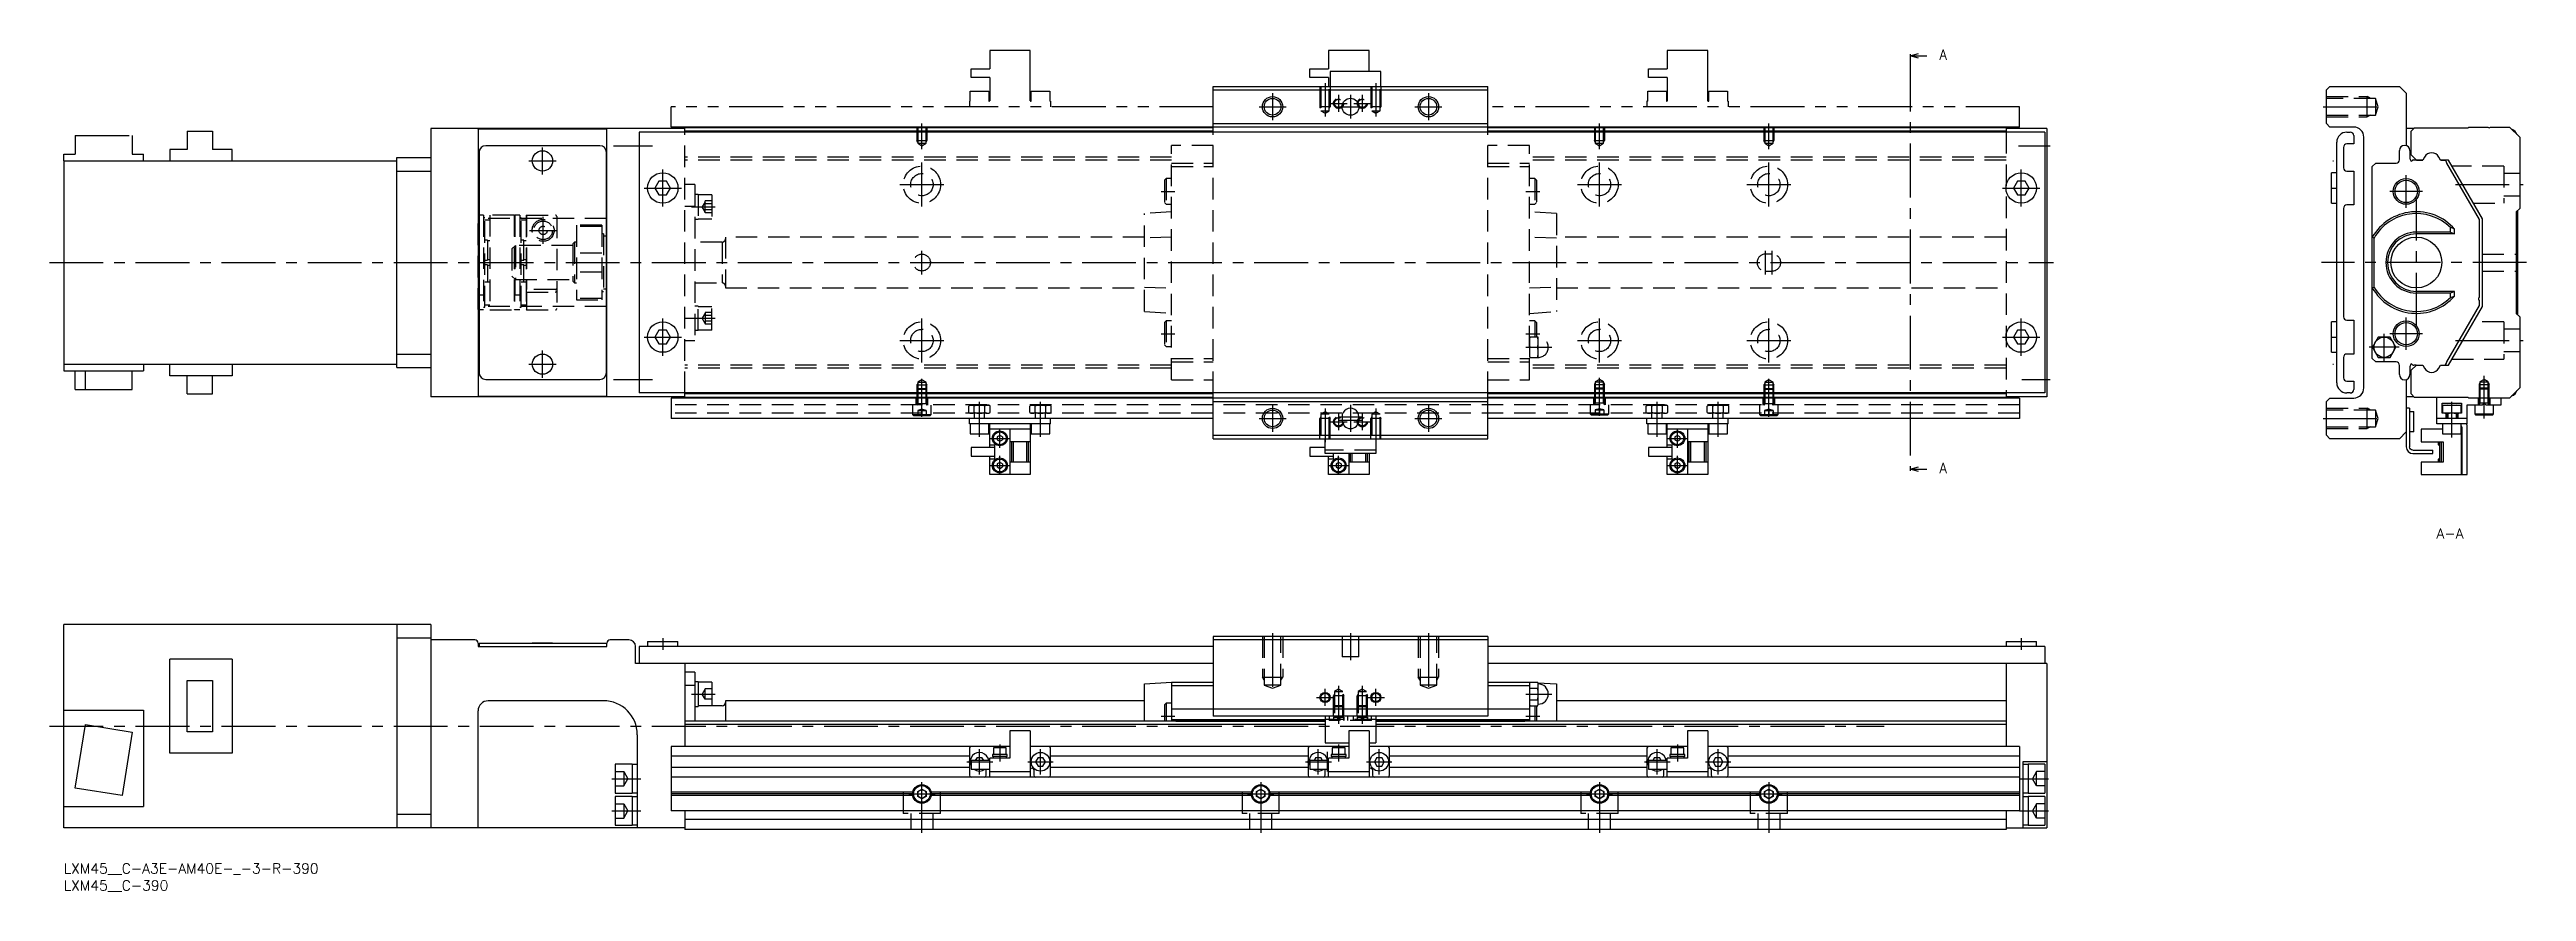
# Model space of a CAD drawing. Extents: x -4 to 727, y -8 to 240.
import ezdxf

# ---------------------------------------------------------------- set-up
doc = ezdxf.new("R2010")
doc.units = 0
doc.header["$LTSCALE"] = 0.5
for name, pattern in [('CENTER', [50.8, 31.75, -6.35, 6.35, -6.35]), ('DASHED', [19.05, 12.7, -6.35]), ('PHANTOM', [63.5, 31.75, -6.35, 6.35, -6.35, 6.35, -6.35])]:
    doc.linetypes.add(name, pattern=pattern)
for name, color, linetype in [('MSM_CENTER', 1, 'CENTER'), ('MSM_CONTINUOUS', 7, 'CONTINUOUS'), ('MSM_DASHED', 4, 'DASHED'), ('MSM_IMAGINARY', 6, 'PHANTOM'), ('MSM_NARROW', 5, 'CONTINUOUS'), ('MSM_PART_NUMBER', 7, 'CONTINUOUS')]:
    doc.layers.add(name, color=color, linetype=linetype)
doc.styles.get("Standard").update_dxf_attribs({"font": 'txt.shx', "height": 3, "bigfont": 'bigfont.shx'})

msp = doc.modelspace()

# ---------------------------------------------------------------- texts
at = {"layer": 'MSM_PART_NUMBER'}
for s, p in [('A', (553.59, 237.26)), ('A', (553.59, 115.23)), ('A-A', (700.36, 95.91))]:
    msp.add_text(s, height=3, dxfattribs=at).set_placement(p)

# ---------------------------------------------------------------- blocks, each defined once
blk = doc.blocks.new('*U8')
at = {"layer": 'MSM_PART_NUMBER'}
blk.add_text('LXM45__C-A3E-AM40E-_-3-R-390', height=3, dxfattribs=at).set_placement((0, -3))
blk = doc.blocks.new('*U9')
at = {"layer": 'MSM_PART_NUMBER'}
blk.add_text('LXM45__C-390', height=3, dxfattribs=at).set_placement((0, -8))

# ---------------------------------------------------------------- linework, layer by layer
at = {"layer": 'MSM_CENTER'}
for p, q in [((544.97, 237.89), (544.97, 116.86)), ((356.8, 227.38), (356.8, 219.38)), ((372.3, 230.38), (372.3, 220.47)), ((376.3, 226.88), (376.3, 221.88)), ((379.8, 226.88), (379.8, 219.88)), ((383.3, 226.88), (383.3, 221.88)), ((387.3, 230.38), (387.3, 220.47)), ((402.8, 227.38), (402.8, 219.38)), ((352.8, 223.38), (360.8, 223.38)), ((373.8, 224.38), (378.8, 224.38)), ((376.3, 223.38), (383.3, 223.38)), ((380.8, 224.38), (385.8, 224.38)), ((398.8, 223.38), (406.8, 223.38)), ((666.92, 223.38), (684.14, 223.38)), ((253.3, 210.87), (253.3, 218.38)), ((453.3, 210.87), (453.3, 218.38)), ((503.3, 210.87), (503.3, 218.38)), ((137.3, 207.38), (145.3, 207.38)), ((141.3, 203.38), (141.3, 211.38)), ((162.3, 211.88), (173.8, 211.88)), ((176.8, 193.88), (176.8, 204.88)), ((253.3, 193.88), (253.3, 206.88)), ((453.3, 193.88), (453.3, 206.88)), ((503.3, 193.88), (503.3, 206.88)), ((576.98, 211.88), (586.3, 211.88)), ((577.8, 193.88), (577.8, 204.88)), ((669.81, 207.38), (669.92, 207.38)), ((171.3, 199.38), (182.3, 199.38)), ((246.8, 200.38), (259.8, 200.38)), ((323.9, 198.38), (328, 198.38)), ((431.6, 198.38), (435.7, 198.38)), ((446.8, 200.38), (459.8, 200.38)), ((496.8, 200.38), (509.8, 200.38)), ((572.3, 199.38), (583.3, 199.38)), ((669.42, 199.38), (670.92, 199.38)), ((696.22, 198.38), (686.62, 198.38)), ((691.42, 193.58), (691.42, 203.18)), ((705.95, 200.38), (725.92, 200.38)), ((141.5, 182.88), (141.5, 190.88)), ((185.3, 193.83), (192.3, 193.83)), ((694.42, 158.48), (694.42, 196.28)), ((137.5, 186.88), (145.5, 186.88)), ((-4.2, 177.38), (587.3, 177.38)), ((253.3, 173.88), (253.3, 180.88)), ((502.3, 173.88), (502.3, 180.88)), ((504.3, 173.88), (504.3, 180.88)), ((726.92, 177.38), (666.42, 177.38)), ((176.8, 149.88), (176.8, 160.88)), ((185.3, 160.92), (192.3, 160.92)), ((253.3, 147.88), (253.3, 160.88)), ((453.3, 147.88), (453.3, 160.88)), ((503.3, 147.88), (503.3, 160.88)), ((577.8, 149.88), (577.8, 160.88)), ((691.42, 151.58), (691.42, 161.18)), ((171.3, 155.38), (182.3, 155.38)), ((246.8, 154.38), (259.8, 154.38)), ((323.9, 156.38), (328, 156.38)), ((431.6, 156.38), (435.7, 156.38)), ((446.8, 154.38), (459.8, 154.38)), ((496.8, 154.38), (509.8, 154.38)), ((572.3, 155.38), (583.3, 155.38)), ((669.42, 155.38), (670.92, 155.38)), ((684.92, 148.38), (684.92, 156.38)), ((696.22, 156.38), (686.62, 156.38)), ((705.95, 154.38), (725.92, 154.38)), ((137.3, 147.38), (145.3, 147.38)), ((141.3, 143.38), (141.3, 151.38)), ((431.6, 152.38), (439.2, 152.38)), ((669.81, 147.38), (669.92, 147.38)), ((689.38, 152.38), (680.46, 152.38)), ((162.3, 142.88), (173.8, 142.88)), ((253.3, 131.84), (253.3, 143.03)), ((453.3, 132.11), (453.3, 143.3)), ((503.3, 131.84), (503.3, 143.03)), ((577.98, 142.88), (586.3, 142.88)), ((714.41, 131.38), (714.41, 143.89)), ((270.3, 125.88), (270.3, 136.28)), ((288.3, 125.88), (288.3, 136.28)), ((356.8, 135.38), (356.8, 127.38)), ((372.3, 134.29), (372.3, 124.38)), ((376.3, 132.88), (376.3, 127.88)), ((376.3, 131.88), (383.3, 131.88)), ((379.8, 135.38), (379.8, 127.38)), ((383.3, 132.88), (383.3, 127.88)), ((387.3, 134.29), (387.3, 124.38)), ((402.8, 135.38), (402.8, 127.38)), ((470.3, 125.88), (470.3, 136.28)), ((488.3, 125.88), (488.3, 136.28)), ((704.92, 125.78), (704.92, 136.28)), ((273.49, 125.48), (279.11, 125.48)), ((276.3, 122.67), (276.3, 128.29)), ((352.8, 131.38), (360.8, 131.38)), ((373.8, 130.38), (378.8, 130.38)), ((376.3, 130.88), (383.3, 130.88)), ((380.8, 130.38), (385.8, 130.38)), ((398.8, 131.38), (406.8, 131.38)), ((473.49, 125.48), (479.11, 125.48)), ((476.3, 122.67), (476.3, 128.29)), ((666.92, 131.38), (684.14, 131.38)), ((273.49, 117.48), (279.11, 117.48)), ((276.3, 114.67), (276.3, 120.29)), ((373.49, 117.48), (379.11, 117.48)), ((376.3, 114.67), (376.3, 120.29)), ((473.49, 117.48), (479.11, 117.48)), ((476.3, 114.67), (476.3, 120.29)), ((176.8, 66.5), (176.8, 63)), ((356.8, 68), (356.8, 50.78)), ((379.8, 68), (379.8, 60)), ((402.8, 68), (402.8, 50.78)), ((577.8, 66.5), (577.8, 63)), ((141.3, 65.11), (141.3, 65)), ((372.3, 46.5), (372.3, 51.5)), ((376.3, 52.41), (376.3, 41.2)), ((383.3, 52.41), (383.3, 41.2)), ((387.3, 46.5), (387.3, 51.5)), ((185.3, 50), (192.3, 50)), ((369.8, 49), (374.8, 49)), ((384.8, 49), (389.8, 49)), ((431.6, 50), (439.2, 50)), ((-4.2, 40.5), (537.3, 40.5)), ((323.9, 43.5), (328, 43.5)), ((431.6, 43.5), (435.7, 43.5)), ((266.55, 30), (274.19, 30)), ((270.3, 26.25), (270.3, 33.75)), ((276.3, 35.1), (276.3, 30.1)), ((284.55, 30), (292.05, 30)), ((288.3, 26.25), (288.3, 33.75)), ((366.55, 30), (374.19, 30)), ((370.3, 26.25), (370.3, 33.75)), ((373.05, 27.11), (373.05, 32.89)), ((376.3, 35.1), (376.3, 30.1)), ((384.55, 30), (392.05, 30)), ((388.3, 26.25), (388.3, 33.75)), ((466.55, 30), (474.19, 30)), ((470.3, 26.25), (470.3, 33.75)), ((476.3, 35.1), (476.3, 30.1)), ((484.55, 30), (492.05, 30)), ((488.3, 26.25), (488.3, 33.75)), ((161.8, 25), (170.3, 25)), ((253.3, 9), (253.3, 24)), ((353.3, 24), (353.3, 9)), ((453.3, 24), (453.3, 9)), ((503.3, 24), (503.3, 9)), ((577.3, 25), (585.8, 25)), ((161.8, 15.5), (170.3, 15.5)), ((249.42, 20.5), (257.18, 20.5)), ((349.42, 20.5), (357.18, 20.5)), ((449.42, 20.5), (457.18, 20.5)), ((499.42, 20.5), (507.18, 20.5)), ((577.3, 15.5), (585.8, 15.5))]:
    msp.add_line(p, q, dxfattribs=at)
at = {"layer": 'MSM_CONTINUOUS'}
for p, q in [((544.97, 238.39), (547.47, 239.06)), ((544.97, 238.89), (544.97, 237.89)), ((544.97, 238.39), (549.97, 238.39)), ((547.47, 237.72), (544.97, 238.39)), ((339.3, 229.38), (420.3, 229.38)), ((339.3, 215.88), (339.3, 229.38)), ((339.3, 228.38), (420.3, 228.38)), ((420.3, 215.88), (420.3, 229.38)), ((667.92, 228.38), (668.92, 229.38)), ((667.92, 218.38), (667.92, 228.38)), ((668.92, 229.38), (689.42, 229.38)), ((689.42, 229.38), (691.42, 227.38)), ((691.42, 227.38), (691.42, 211.91)), ((108.3, 216.98), (108.3, 137.78)), ((183.3, 216.98), (108.3, 216.98)), ((122.3, 216.8), (122.3, 137.95)), ((160.3, 216.8), (122.3, 216.8)), ((160.3, 137.95), (160.3, 216.8)), ((584.8, 215.88), (169.8, 215.88)), ((169.8, 215.88), (169.8, 138.88)), ((573.3, 217.38), (183.3, 217.38)), ((183.3, 215.88), (183.3, 217.38)), ((339.3, 217.18), (183.3, 217.18)), ((339.3, 216.18), (183.3, 216.18)), ((339.3, 218.38), (420.3, 218.38)), ((573.3, 217.18), (420.3, 217.18)), ((573.3, 216.18), (420.3, 216.18)), ((573.3, 217.38), (573.3, 215.88)), ((585.3, 216.98), (573.3, 216.98)), ((584.8, 215.88), (584.8, 138.88)), ((585.3, 216.98), (585.3, 137.78)), ((668.92, 217.38), (667.92, 218.38)), ((675.92, 217.38), (668.92, 217.38)), ((670.92, 141.88), (670.92, 212.88)), ((673.92, 215.88), (674.92, 215.88)), ((675.92, 212.38), (673.92, 212.38)), ((675.92, 214.88), (675.92, 212.38)), ((678.92, 140.38), (678.92, 214.38)), ((693.72, 216.98), (691.42, 216.98)), ((692.92, 216.18), (693.92, 217.18)), ((692.92, 209.13), (692.92, 216.18)), ((693.92, 217.18), (709.72, 217.18)), ((709.72, 217.18), (709.92, 217.38)), ((709.92, 217.38), (715.52, 217.38)), ((716.32, 217.38), (721.92, 217.38)), ((721.92, 217.38), (724.92, 214.38)), ((724.92, 214.38), (724.92, 193.38)), ((0, 207.38), (0, 145.38)), ((0, 207.38), (98.3, 207.38)), ((98.3, 146.38), (98.3, 208.38)), ((98.3, 208.38), (108.3, 208.38)), ((122.6, 207.48), (122.3, 207.48)), ((122.6, 209.88), (122.6, 144.88)), ((158.2, 211.88), (124.6, 211.88)), ((160.2, 144.88), (160.2, 209.88)), ((672.92, 211.38), (672.92, 205.38)), ((681.42, 205.73), (682.42, 206.73)), ((681.42, 149.03), (681.42, 205.73)), ((682.42, 206.73), (688.42, 206.73)), ((689.42, 207.73), (689.42, 210.43)), ((692.52, 210.43), (692.52, 208.13)), ((694.42, 207.63), (692.92, 209.13)), ((693.72, 207.68), (694.37, 207.68)), ((694.37, 207.68), (694.42, 207.63)), ((694.37, 207.68), (694.42, 207.63)), ((694.42, 207.63), (696.31, 207.63)), ((696.31, 207.63), (694.42, 207.63)), ((696.82, 208.52), (696.31, 207.63)), ((701.53, 207.63), (701.02, 208.52)), ((703.92, 207.63), (701.53, 207.63)), ((701.53, 207.63), (702.79, 207.63)), ((703.31, 206.88), (703.31, 206.68)), ((703.31, 206.68), (712.92, 190.04)), ((713.92, 190.3), (703.92, 207.63)), ((98.3, 204.38), (108.3, 204.38)), ((122.6, 202.98), (122.3, 202.98)), ((175.65, 201.38), (174.49, 199.38)), ((174.49, 199.38), (175.65, 197.38)), ((177.95, 201.38), (175.65, 201.38)), ((179.11, 199.38), (177.95, 201.38)), ((177.95, 197.38), (179.11, 199.38)), ((576.65, 201.38), (575.49, 199.38)), ((575.49, 199.38), (576.65, 197.38)), ((578.95, 201.38), (576.65, 201.38)), ((580.11, 199.38), (578.95, 201.38)), ((578.95, 197.38), (580.11, 199.38)), ((669.42, 194.88), (669.42, 203.88)), ((670.92, 203.88), (669.42, 203.88)), ((673.92, 204.38), (675.92, 204.38)), ((675.92, 204.38), (675.92, 194.38)), ((122.6, 190.38), (122.3, 190.38)), ((160.3, 190.38), (160.2, 190.38)), ((175.65, 197.38), (177.95, 197.38)), ((576.65, 197.38), (578.95, 197.38)), ((669.42, 194.88), (670.92, 194.88)), ((672.92, 193.38), (672.92, 161.38)), ((675.92, 194.38), (673.92, 194.38)), ((713.92, 164.45), (713.92, 190.3)), ((724.92, 193.38), (723.92, 192.38)), ((723.92, 192.38), (723.92, 162.38)), ((724.42, 161.88), (724.42, 192.88)), ((160.3, 185.13), (160.2, 185.13)), ((681.92, 184.61), (681.42, 184.86)), ((681.92, 170.14), (681.92, 184.61)), ((704.48, 186.38), (694.42, 186.38)), ((705.7, 185.88), (694.42, 185.88)), ((704.48, 186.38), (704.48, 187.74)), ((704.48, 186.38), (705.7, 185.88)), ((705.7, 185.88), (705.7, 187.26)), ((712.92, 190.04), (712.92, 167.03)), ((160.2, 169.63), (160.3, 169.63)), ((681.42, 169.89), (681.92, 170.14)), ((705.7, 168.88), (694.42, 168.88)), ((704.48, 168.38), (694.42, 168.38)), ((705.7, 168.88), (704.48, 168.38)), ((704.48, 167.01), (704.48, 168.38)), ((705.7, 167.49), (705.7, 168.88)), ((122.6, 164.38), (122.3, 164.38)), ((160.3, 164.38), (160.2, 164.38)), ((712.92, 164.71), (703.31, 148.08)), ((703.92, 147.13), (713.92, 164.45)), ((712.92, 166.23), (712.92, 164.71)), ((723.92, 162.38), (724.92, 161.38)), ((724.92, 161.38), (724.92, 140.38)), ((175.65, 157.38), (174.49, 155.38)), ((174.49, 155.38), (175.65, 153.38)), ((177.95, 157.38), (175.65, 157.38)), ((179.11, 155.38), (177.95, 157.38)), ((177.95, 153.38), (179.11, 155.38)), ((576.65, 157.38), (575.49, 155.38)), ((575.49, 155.38), (576.65, 153.38)), ((578.95, 157.38), (576.65, 157.38)), ((580.11, 155.38), (578.95, 157.38)), ((578.95, 153.38), (580.11, 155.38)), ((669.42, 150.88), (669.42, 159.88)), ((670.92, 159.88), (669.42, 159.88)), ((673.92, 160.38), (675.92, 160.38)), ((675.92, 160.38), (675.92, 150.38)), ((683.19, 155.38), (681.46, 152.38)), ((686.65, 155.38), (683.19, 155.38)), ((688.38, 152.38), (686.65, 155.38)), ((0, 147.38), (98.3, 147.38)), ((23.5, 147.38), (23.5, 145.38)), ((31.35, 143.98), (31.35, 147.38)), ((49.7, 147.38), (49.7, 143.98)), ((98.3, 150.38), (108.3, 150.38)), ((98.3, 146.38), (108.3, 146.38)), ((122.6, 151.78), (122.3, 151.78)), ((122.3, 147.28), (122.6, 147.28)), ((160.3, 151.78), (160.2, 151.78)), ((175.65, 153.38), (177.95, 153.38)), ((576.65, 153.38), (578.95, 153.38)), ((669.42, 150.88), (670.92, 150.88)), ((672.92, 149.38), (672.92, 143.38)), ((675.92, 150.38), (673.92, 150.38)), ((682.42, 148.03), (681.42, 149.03)), ((681.46, 152.38), (683.19, 149.38)), ((688.42, 148.03), (682.42, 148.03)), ((683.19, 149.38), (686.65, 149.38)), ((686.65, 149.38), (688.38, 152.38)), ((689.42, 144.33), (689.42, 147.03)), ((692.52, 146.63), (692.52, 144.33)), ((692.92, 145.63), (694.42, 147.13)), ((694.37, 147.08), (693.72, 147.08)), ((694.42, 147.13), (696.31, 147.13)), ((696.31, 147.13), (696.82, 146.23)), ((701.02, 146.23), (701.53, 147.13)), ((701.53, 147.13), (703.92, 147.13)), ((703.31, 148.08), (703.31, 147.88)), ((0, 145.38), (23.5, 145.38)), ((3.4, 139.88), (3.4, 145.38)), ((3.4, 139.88), (20.2, 139.88)), ((6.37, 139.88), (6.37, 145.38)), ((20.2, 139.88), (20.2, 145.38)), ((49.7, 143.98), (31.35, 143.98)), ((36.47, 138.58), (36.47, 143.98)), ((43.93, 138.58), (43.93, 143.98)), ((124.6, 142.88), (158.2, 142.88)), ((673.92, 142.38), (675.92, 142.38)), ((675.92, 142.38), (675.92, 139.88)), ((691.42, 142.84), (691.42, 127.38)), ((692.92, 138.58), (692.92, 145.63)), ((724.92, 140.38), (721.92, 137.38)), ((36.47, 138.58), (43.93, 138.58)), ((183.3, 137.78), (108.3, 137.78)), ((122.3, 137.95), (160.3, 137.95)), ((584.8, 138.88), (169.8, 138.88)), ((577.3, 137.38), (179.3, 137.38)), ((179.3, 137.38), (179.3, 131.38)), ((183.3, 137.38), (183.3, 138.88)), ((339.3, 138.58), (183.3, 138.58)), ((339.3, 137.58), (183.3, 137.58)), ((339.3, 125.38), (339.3, 138.88)), ((339.3, 136.38), (420.3, 136.38)), ((377.3, 131.88), (377.3, 130.88)), ((382.3, 130.88), (382.3, 131.88)), ((420.3, 125.38), (420.3, 138.88)), ((573.3, 138.58), (420.3, 138.58)), ((573.3, 137.58), (420.3, 137.58)), ((573.3, 138.88), (573.3, 137.38)), ((585.3, 137.78), (573.3, 137.78)), ((577.3, 137.38), (577.3, 131.38)), ((667.92, 136.38), (668.92, 137.38)), ((667.92, 126.38), (667.92, 136.38)), ((668.92, 137.38), (675.92, 137.38)), ((674.92, 138.88), (673.92, 138.88)), ((693.72, 137.78), (691.42, 137.78)), ((692.42, 134.38), (691.42, 134.38)), ((692.42, 134.38), (692.42, 122.98)), ((692.42, 133.38), (693.72, 133.38)), ((693.92, 137.58), (692.92, 138.58)), ((693.72, 127.38), (693.72, 133.38)), ((709.72, 137.58), (693.92, 137.58)), ((700.42, 129.78), (700.42, 137.38)), ((702.07, 135.88), (707.77, 135.88)), ((702.07, 132.88), (702.07, 135.88)), ((707.77, 132.88), (702.07, 132.88)), ((702.17, 135.28), (707.67, 135.28)), ((702.17, 135.28), (702.17, 132.88)), ((703.22, 131.38), (703.22, 132.88)), ((703.42, 132.88), (703.42, 131.38)), ((704.92, 133.12), (704.92, 135.03)), ((706.42, 131.38), (706.42, 132.88)), ((706.62, 132.88), (706.62, 131.38)), ((707.67, 132.88), (707.67, 135.28)), ((707.77, 135.88), (707.77, 132.88)), ((709.42, 129.78), (709.42, 135.38)), ((709.42, 135.38), (713.92, 135.38)), ((709.92, 137.38), (709.72, 137.58)), ((721.92, 137.38), (709.92, 137.38)), ((711.67, 135.38), (711.67, 132.68)), ((711.67, 132.68), (717.17, 132.68)), ((711.67, 132.68), (711.84, 132.38)), ((711.84, 132.38), (717, 132.38)), ((713.92, 135.38), (714.42, 135.88)), ((714.42, 135.88), (714.92, 135.38)), ((714.92, 135.38), (719.42, 135.38)), ((717, 132.38), (717.17, 132.68)), ((717.17, 132.68), (717.17, 135.38)), ((719.42, 135.38), (719.42, 137.38)), ((339.3, 131.38), (179.3, 131.38)), ((267.3, 129.78), (267.3, 131.38)), ((291.3, 129.78), (267.3, 129.78)), ((267.55, 129.78), (267.55, 126.78)), ((267.55, 126.78), (273.05, 126.78)), ((273.05, 126.78), (273.05, 129.78)), ((273.3, 122.73), (273.3, 129.64)), ((285.3, 128.18), (273.3, 128.18)), ((276.3, 126.34), (275.55, 125.91)), ((275.55, 125.91), (275.55, 125.04)), ((275.55, 125.04), (276.3, 124.61)), ((277.05, 125.91), (276.3, 126.34)), ((276.3, 124.61), (277.05, 125.04)), ((277.05, 125.91), (277.05, 125.04)), ((279.3, 128.18), (279.3, 114.78)), ((285.3, 124.48), (279.3, 124.48)), ((279.8, 118.48), (279.8, 124.48)), ((280.3, 118.48), (280.3, 124.48)), ((284.3, 118.48), (284.3, 124.48)), ((284.8, 118.48), (284.8, 124.48)), ((285.3, 129.64), (285.3, 114.78)), ((285.55, 129.78), (285.55, 126.78)), ((285.55, 126.78), (291.05, 126.78)), ((291.05, 126.78), (291.05, 129.78)), ((291.3, 129.78), (291.3, 131.38)), ((339.3, 126.38), (420.3, 126.38)), ((339.3, 125.38), (420.3, 125.38)), ((372.3, 120.98), (372.3, 125.38)), ((387.3, 125.38), (387.3, 120.98)), ((577.3, 131.38), (420.3, 131.38)), ((467.3, 129.78), (467.3, 131.38)), ((491.3, 129.78), (467.3, 129.78)), ((467.55, 129.78), (467.55, 126.78)), ((467.55, 126.78), (473.05, 126.78)), ((473.05, 126.78), (473.05, 129.78)), ((473.3, 122.73), (473.3, 129.64)), ((485.3, 128.18), (473.3, 128.18)), ((476.3, 126.34), (475.55, 125.91)), ((475.55, 125.91), (475.55, 125.04)), ((475.55, 125.04), (476.3, 124.61)), ((477.05, 125.91), (476.3, 126.34)), ((476.3, 124.61), (477.05, 125.04)), ((477.05, 125.91), (477.05, 125.04)), ((479.3, 128.18), (479.3, 114.78)), ((485.3, 124.48), (479.3, 124.48)), ((479.8, 118.48), (479.8, 124.48)), ((480.3, 118.48), (480.3, 124.48)), ((484.3, 118.48), (484.3, 124.48)), ((484.8, 118.48), (484.8, 124.48)), ((485.3, 129.64), (485.3, 114.78)), ((485.55, 129.78), (485.55, 126.78)), ((485.55, 126.78), (491.05, 126.78)), ((491.05, 126.78), (491.05, 129.78)), ((491.3, 129.78), (491.3, 131.38)), ((668.92, 125.38), (667.92, 126.38)), ((689.42, 125.38), (668.92, 125.38)), ((691.42, 127.38), (689.42, 125.38)), ((691.42, 127.38), (691.42, 122.98)), ((693.72, 127.38), (692.42, 127.38)), ((702.17, 128.18), (695.82, 128.18)), ((695.82, 128.18), (695.82, 124.48)), ((695.82, 124.48), (702.32, 124.48)), ((709.42, 131.38), (700.42, 131.38)), ((709.42, 129.78), (700.42, 129.78)), ((700.82, 124.48), (700.82, 123.58)), ((701.32, 118.48), (701.32, 124.48)), ((701.82, 118.48), (701.82, 124.48)), ((702.17, 129.78), (702.17, 126.78)), ((702.17, 126.78), (707.67, 126.78)), ((702.32, 124.48), (702.32, 118.48)), ((707.67, 126.78), (707.67, 129.78)), ((707.77, 128.18), (707.67, 128.18)), ((707.77, 114.78), (707.77, 128.18)), ((707.77, 128.13), (707.82, 128.13)), ((707.82, 128.78), (707.82, 114.78)), ((709.42, 114.78), (709.42, 128.78)), ((267.8, 122.73), (267.8, 120.23)), ((274.8, 122.73), (267.8, 122.73)), ((267.8, 120.23), (274.8, 120.23)), ((274.8, 123.48), (273.3, 123.48)), ((273.3, 114.78), (273.3, 120.23)), ((273.3, 119.48), (274.8, 119.48)), ((274.8, 119.48), (274.8, 123.48)), ((276.3, 118.34), (275.55, 117.91)), ((275.55, 117.91), (275.55, 117.04)), ((275.55, 117.04), (276.3, 116.61)), ((277.05, 117.91), (276.3, 118.34)), ((276.3, 116.61), (277.05, 117.04)), ((277.05, 117.91), (277.05, 117.04)), ((285.3, 118.48), (279.3, 118.48)), ((367.8, 122.73), (367.8, 120.23)), ((372.3, 122.73), (367.8, 122.73)), ((367.8, 120.23), (374.8, 120.23)), ((387.3, 120.98), (372.3, 120.98)), ((373.3, 114.78), (373.3, 120.23)), ((373.3, 119.48), (374.8, 119.48)), ((374.8, 119.48), (374.8, 120.98)), ((376.3, 118.34), (375.55, 117.91)), ((375.55, 117.91), (375.55, 117.04)), ((375.55, 117.04), (376.3, 116.61)), ((377.05, 117.91), (376.3, 118.34)), ((376.3, 116.61), (377.05, 117.04)), ((377.05, 117.91), (377.05, 117.04)), ((379.3, 120.98), (379.3, 114.78)), ((385.3, 118.48), (379.3, 118.48)), ((379.8, 118.48), (379.8, 120.98)), ((380.3, 118.48), (380.3, 120.98)), ((384.3, 118.48), (384.3, 120.98)), ((384.8, 118.48), (384.8, 120.98)), ((385.3, 120.98), (385.3, 114.78)), ((467.8, 122.73), (467.8, 120.23)), ((474.8, 122.73), (467.8, 122.73)), ((467.8, 120.23), (474.8, 120.23)), ((474.8, 123.48), (473.3, 123.48)), ((473.3, 114.78), (473.3, 120.23)), ((473.3, 119.48), (474.8, 119.48)), ((474.8, 119.48), (474.8, 123.48)), ((476.3, 118.34), (475.55, 117.91)), ((475.55, 117.91), (475.55, 117.04)), ((475.55, 117.04), (476.3, 116.61)), ((477.05, 117.91), (476.3, 118.34)), ((476.3, 116.61), (477.05, 117.04)), ((477.05, 117.91), (477.05, 117.04)), ((485.3, 118.48), (479.3, 118.48)), ((544.97, 116.36), (547.47, 117.03)), ((693.42, 121.98), (699.32, 121.98)), ((693.42, 120.98), (699.32, 120.98)), ((695.82, 118.48), (695.82, 114.78)), ((702.32, 118.48), (695.82, 118.48)), ((699.32, 120.98), (699.32, 121.98)), ((700.82, 123.58), (701.32, 123.58)), ((700.82, 119.38), (700.82, 118.48)), ((701.32, 119.38), (700.82, 119.38)), ((285.3, 114.78), (273.3, 114.78)), ((385.3, 114.78), (373.3, 114.78)), ((485.3, 114.78), (473.3, 114.78)), ((544.97, 116.86), (544.97, 115.86)), ((544.97, 116.36), (549.97, 116.36)), ((547.47, 115.69), (544.97, 116.36)), ((695.82, 114.78), (707.77, 114.78)), ((707.77, 114.83), (707.82, 114.83)), ((707.82, 114.78), (709.42, 114.78)), ((0, 10.5), (0, 70.5)), ((108.3, 70.5), (0, 70.5)), ((98.3, 70.5), (98.3, 10.5)), ((108.3, 66.5), (98.3, 66.5)), ((108.3, 70.5), (108.3, 10.5)), ((121.3, 66), (108.3, 66)), ((166.8, 66), (161.3, 66)), ((339.3, 67), (339.3, 43.5)), ((420.3, 67), (339.3, 67)), ((420.3, 66), (339.3, 66)), ((420.3, 67), (420.3, 43.5)), ((31.35, 32.5), (31.35, 60.3)), ((49.7, 60.3), (31.35, 60.3)), ((49.7, 60.3), (49.7, 32.5)), ((122.3, 65), (122.3, 64)), ((122.3, 64), (160.3, 64)), ((122.6, 65), (160.2, 65)), ((122.6, 65), (122.6, 64)), ((138.3, 65.1), (144.3, 65.1)), ((138.3, 65.1), (138.3, 65)), ((144.3, 65), (144.3, 65.1)), ((160.2, 65), (160.2, 64)), ((160.3, 64), (160.3, 65)), ((168.8, 59), (168.8, 64)), ((339.3, 59), (168.8, 59)), ((169.8, 64), (169.8, 59)), ((339.3, 64), (169.8, 64)), ((172.3, 65.5), (172.3, 64)), ((172.3, 65.5), (181.3, 65.5)), ((181.3, 64), (181.3, 65.5)), ((183.3, 59), (183.3, 34.5)), ((584.8, 64), (420.3, 64)), ((585.3, 59), (420.3, 59)), ((573.3, 65.5), (573.3, 64)), ((573.3, 65.5), (582.3, 65.5)), ((573.3, 59), (573.3, 34.5)), ((582.3, 64), (582.3, 65.5)), ((584.8, 64), (584.8, 59)), ((585.3, 59), (585.3, 10.5)), ((36.47, 38.85), (36.47, 53.95)), ((36.47, 53.95), (43.93, 53.95)), ((43.93, 53.95), (43.93, 38.85)), ((186.3, 56.5), (183.3, 56.5)), ((186.3, 52.5), (183.3, 52.5)), ((186.3, 56.47), (186.3, 42)), ((187.3, 53.65), (186.3, 53.65)), ((187.3, 53.62), (187.3, 46.35)), ((191.3, 53.5), (187.3, 53.5)), ((191.3, 53.5), (191.3, 46.5)), ((319, 53), (327, 53.5)), ((319, 42), (319, 53)), ((327, 53.5), (339.3, 53.5)), ((327, 53.5), (327, 42)), ((327, 52.5), (339.3, 52.5)), ((420.3, 53.5), (432.6, 53.5)), ((420.3, 52.5), (432.6, 52.5)), ((432.6, 53.5), (433.17, 53.46)), ((432.6, 53.5), (432.6, 42)), ((432.72, 53.46), (432.6, 53)), ((432.61, 52.41), (432.6, 52.6)), ((432.72, 53.46), (435.08, 53.46)), ((432.72, 51.73), (435.08, 51.73)), ((435.2, 53), (435.08, 53.46)), ((435.11, 53.34), (440.6, 53)), ((435.2, 47), (435.2, 53)), ((440.6, 53), (440.6, 42)), ((0, 45.2), (23.5, 45.2)), ((23.5, 45.2), (23.5, 16.8)), ((122.3, 10.5), (122.3, 45)), ((159.3, 48), (125.3, 48)), ((186.3, 46.35), (187.3, 46.35)), ((194.3, 46.5), (187.28, 46.5)), ((195.3, 48), (195.3, 42)), ((319, 48), (195.3, 48)), ((325.4, 47.3), (324.9, 46.8)), ((324.9, 46.8), (324.9, 42)), ((327, 47.3), (325.4, 47.3)), ((325.4, 47.3), (325.4, 42)), ((432.6, 45.5), (327, 45.5)), ((431.3, 45.5), (328.3, 45.5)), ((432.6, 47), (432.72, 46.54)), ((432.72, 48.27), (435.08, 48.27)), ((432.72, 46.54), (435.08, 46.54)), ((434.2, 46.54), (434.2, 42)), ((434.7, 46.54), (434.7, 42)), ((435.08, 46.54), (435.2, 47)), ((573.3, 48), (440.6, 48)), ((3.4, 22.21), (6.37, 40.98)), ((6.37, 40.98), (20.2, 38.79)), ((20.2, 38.79), (17.23, 20.02)), ((43.93, 38.85), (36.47, 38.85)), ((169.3, 38), (169.3, 10.5)), ((372.3, 42), (183.3, 42)), ((372.3, 41), (183.3, 41)), ((285.3, 39.1), (279.3, 39.1)), ((279.3, 39.1), (279.3, 31.1)), ((285.3, 39.1), (285.3, 25.5)), ((372.3, 42.4), (327, 42.4)), ((372.3, 42.4), (328.3, 42.4)), ((328.3, 42), (372.3, 42)), ((420.3, 43.5), (339.3, 43.5)), ((372.3, 43.5), (372.3, 35.6)), ((385.3, 39.1), (379.3, 39.1)), ((379.3, 39.1), (379.3, 31.1)), ((385.3, 39.1), (385.3, 25.5)), ((387.3, 43.5), (387.3, 35.6)), ((431.3, 42.4), (387.3, 42.4)), ((432.6, 42.4), (387.3, 42.4)), ((387.3, 42), (431.3, 42)), ((573.3, 42), (387.3, 42)), ((573.3, 41), (387.3, 41)), ((485.3, 39.1), (479.3, 39.1)), ((479.3, 39.1), (479.3, 31.1)), ((485.3, 39.1), (485.3, 25.5)), ((49.7, 32.5), (31.35, 32.5)), ((167.8, 29.25), (162.8, 29.25)), ((162.8, 29.25), (162.8, 20.75)), ((167.8, 29.25), (167.8, 20.75)), ((179.3, 34.5), (179.3, 15.5)), ((279.3, 34.5), (179.3, 34.5)), ((267.3, 31.7), (179.3, 31.7)), ((267.3, 30.3), (267.12, 30)), ((267.12, 30), (267.3, 29.7)), ((267.3, 34), (267.3, 26)), ((273.3, 30.35), (267.8, 30.35)), ((267.8, 30.35), (267.8, 27.85)), ((269.58, 31.25), (269.06, 30.35)), ((269.58, 31.25), (271.02, 31.25)), ((271.54, 30.35), (271.02, 31.25)), ((279.3, 31.1), (273.3, 31.1)), ((273.3, 25.5), (273.3, 31.1)), ((274.1, 32.1), (274.1, 31.6)), ((278.5, 32.1), (274.1, 32.1)), ((278.5, 31.6), (274.1, 31.6)), ((274.3, 31.6), (274.3, 31.1)), ((274.4, 34.1), (274.4, 32.1)), ((278.2, 34.1), (274.4, 34.1)), ((278.2, 32.1), (278.2, 34.1)), ((278.3, 31.1), (278.3, 31.6)), ((278.5, 31.6), (278.5, 32.1)), ((379.3, 34.5), (285.3, 34.5)), ((287.58, 31.25), (286.86, 30)), ((286.86, 30), (287.58, 28.75)), ((287.58, 31.25), (289.02, 31.25)), ((289.74, 30), (289.02, 31.25)), ((289.02, 28.75), (289.74, 30)), ((291.3, 26), (291.3, 34)), ((367.3, 31.7), (291.3, 31.7)), ((291.48, 30), (291.3, 30.3)), ((291.3, 29.7), (291.48, 30)), ((367.3, 30.3), (367.12, 30)), ((367.12, 30), (367.3, 29.7)), ((367.3, 34), (367.3, 26)), ((373.3, 30.35), (367.8, 30.35)), ((367.8, 30.35), (367.8, 27.85)), ((369.58, 31.25), (369.06, 30.35)), ((369.58, 31.25), (371.02, 31.25)), ((371.54, 30.35), (371.02, 31.25)), ((372.3, 35.6), (379.3, 35.6)), ((379.3, 31.1), (373.3, 31.1)), ((373.3, 25.5), (373.3, 31.1)), ((374.1, 32.1), (374.1, 31.6)), ((378.5, 32.1), (374.1, 32.1)), ((378.5, 31.6), (374.1, 31.6)), ((374.3, 31.6), (374.3, 31.1)), ((374.4, 34.1), (374.4, 32.1)), ((378.2, 34.1), (374.4, 34.1)), ((378.2, 32.1), (378.2, 34.1)), ((378.3, 31.1), (378.3, 31.6)), ((378.5, 31.6), (378.5, 32.1)), ((385.3, 35.6), (387.3, 35.6)), ((479.3, 34.5), (385.3, 34.5)), ((387.58, 31.25), (386.86, 30)), ((386.86, 30), (387.58, 28.75)), ((387.58, 31.25), (389.02, 31.25)), ((389.74, 30), (389.02, 31.25)), ((389.02, 28.75), (389.74, 30)), ((391.3, 26), (391.3, 34)), ((467.3, 31.7), (391.3, 31.7)), ((391.48, 30), (391.3, 30.3)), ((391.3, 29.7), (391.48, 30)), ((467.3, 30.3), (467.12, 30)), ((467.12, 30), (467.3, 29.7)), ((467.3, 34), (467.3, 26)), ((473.3, 30.35), (467.8, 30.35)), ((467.8, 30.35), (467.8, 27.85)), ((469.58, 31.25), (469.06, 30.35)), ((469.58, 31.25), (471.02, 31.25)), ((471.54, 30.35), (471.02, 31.25)), ((479.3, 31.1), (473.3, 31.1)), ((473.3, 25.5), (473.3, 31.1)), ((474.1, 32.1), (474.1, 31.6)), ((478.5, 32.1), (474.1, 32.1)), ((478.5, 31.6), (474.1, 31.6)), ((474.3, 31.6), (474.3, 31.1)), ((474.4, 34.1), (474.4, 32.1)), ((478.2, 34.1), (474.4, 34.1)), ((478.2, 32.1), (478.2, 34.1)), ((478.3, 31.1), (478.3, 31.6)), ((478.5, 31.6), (478.5, 32.1)), ((577.3, 34.5), (485.3, 34.5)), ((487.58, 31.25), (486.86, 30)), ((486.86, 30), (487.58, 28.75)), ((487.58, 31.25), (489.02, 31.25)), ((489.74, 30), (489.02, 31.25)), ((489.02, 28.75), (489.74, 30)), ((491.3, 26), (491.3, 34)), ((577.3, 31.7), (491.3, 31.7)), ((491.48, 30), (491.3, 30.3)), ((491.3, 29.7), (491.48, 30)), ((577.3, 34.5), (577.3, 15.5)), ((578.3, 30), (578.3, 10.5)), ((585.3, 30), (578.3, 30)), ((584.8, 29.25), (579.8, 29.25)), ((579.8, 29.25), (579.8, 20.75)), ((584.8, 29.25), (584.8, 20.75)), ((17.23, 20.02), (3.4, 22.21)), ((169.3, 29.15), (167.8, 29.15)), ((267.3, 28.3), (179.3, 28.3)), ((577.3, 25.5), (179.3, 25.5)), ((252.05, 21.22), (253.3, 21.94)), ((253.3, 21.94), (254.55, 21.22)), ((267.8, 27.85), (273.3, 27.85)), ((272.3, 26), (272.3, 27.6)), ((273.3, 27.15), (285.3, 27.15)), ((273.3, 27.1), (285.3, 27.1)), ((273.35, 27.15), (273.35, 27.1)), ((285.25, 27.15), (285.25, 27.1)), ((286.3, 27.6), (286.3, 26)), ((287.58, 28.75), (289.02, 28.75)), ((367.3, 28.3), (291.3, 28.3)), ((352.05, 21.22), (353.3, 21.94)), ((353.3, 21.94), (354.55, 21.22)), ((367.8, 27.85), (373.3, 27.85)), ((372.3, 26), (372.3, 27.6)), ((373.3, 27.15), (385.3, 27.15)), ((373.3, 27.1), (385.3, 27.1)), ((373.35, 27.15), (373.35, 27.1)), ((385.25, 27.15), (385.25, 27.1)), ((386.3, 27.6), (386.3, 26)), ((387.58, 28.75), (389.02, 28.75)), ((467.3, 28.3), (391.3, 28.3)), ((452.05, 21.22), (453.3, 21.94)), ((453.3, 21.94), (454.55, 21.22)), ((467.8, 27.85), (473.3, 27.85)), ((472.3, 26), (472.3, 27.6)), ((473.3, 27.15), (485.3, 27.15)), ((473.3, 27.1), (485.3, 27.1)), ((473.35, 27.15), (473.35, 27.1)), ((485.25, 27.15), (485.25, 27.1)), ((486.3, 27.6), (486.3, 26)), ((487.58, 28.75), (489.02, 28.75)), ((577.3, 28.3), (491.3, 28.3)), ((502.05, 21.22), (503.3, 21.94)), ((503.3, 21.94), (504.55, 21.22)), ((579.8, 29.15), (578.3, 29.15)), ((0, 16.8), (23.5, 16.8)), ((162.8, 20.75), (167.8, 20.75)), ((167.8, 19.75), (162.8, 19.75)), ((162.8, 19.75), (162.8, 11.25)), ((167.8, 20.85), (169.3, 20.85)), ((167.8, 19.75), (167.8, 11.25)), ((169.3, 19.65), (167.8, 19.65)), ((250.6, 21), (179.3, 21)), ((250.42, 20.5), (179.3, 20.5)), ((250.6, 20), (179.3, 20)), ((577.3, 15.5), (179.3, 15.5)), ((183.3, 15.5), (183.3, 10)), ((252.05, 19.78), (252.05, 21.22)), ((253.3, 19.06), (252.05, 19.78)), ((254.55, 19.78), (253.3, 19.06)), ((254.55, 21.22), (254.55, 19.78)), ((350.6, 21), (256, 21)), ((350.6, 20), (256, 20)), ((350.42, 20.5), (256.18, 20.5)), ((352.05, 19.78), (352.05, 21.22)), ((353.3, 19.06), (352.05, 19.78)), ((354.55, 19.78), (353.3, 19.06)), ((354.55, 21.22), (354.55, 19.78)), ((450.6, 21), (356, 21)), ((450.6, 20), (356, 20)), ((450.42, 20.5), (356.18, 20.5)), ((452.05, 19.78), (452.05, 21.22)), ((453.3, 19.06), (452.05, 19.78)), ((454.55, 19.78), (453.3, 19.06)), ((454.55, 21.22), (454.55, 19.78)), ((500.6, 21), (456, 21)), ((500.6, 20), (456, 20)), ((500.42, 20.5), (456.18, 20.5)), ((502.05, 19.78), (502.05, 21.22)), ((503.3, 19.06), (502.05, 19.78)), ((504.55, 19.78), (503.3, 19.06)), ((504.55, 21.22), (504.55, 19.78)), ((577.3, 21), (506, 21)), ((577.3, 20), (506, 20)), ((577.3, 20.5), (506.18, 20.5)), ((573.3, 15.5), (573.3, 10)), ((578.3, 20.85), (579.8, 20.85)), ((579.8, 19.65), (578.3, 19.65)), ((579.8, 20.75), (584.8, 20.75)), ((584.8, 19.75), (579.8, 19.75)), ((579.8, 19.75), (579.8, 11.25)), ((584.8, 19.75), (584.8, 11.25)), ((183.3, 10.5), (0, 10.5)), ((98.3, 14.5), (108.3, 14.5)), ((162.8, 11.25), (167.8, 11.25)), ((167.8, 11.35), (169.3, 11.35)), ((573.3, 13), (183.3, 13)), ((573.3, 10), (183.3, 10)), ((573.3, 10.5), (585.3, 10.5)), ((578.3, 11.35), (579.8, 11.35)), ((579.8, 11.25), (584.8, 11.25))]:
    msp.add_line(p, q, dxfattribs=at)
for centre, radius in [((356.8, 223.38), 2.46), ((379.8, 223.38), 2.5), ((402.8, 223.38), 2.46), ((141.3, 207.38), 3), ((176.8, 199.38), 4.5), ((577.8, 199.38), 4.5), ((691.42, 198.38), 3.8), ((691.42, 198.38), 3.3), ((694.42, 177.38), 7.5), ((176.8, 155.38), 4.5), ((577.8, 155.38), 4.5), ((684.92, 152.38), 3), ((691.42, 156.38), 3.8), ((691.42, 156.38), 3.3), ((141.3, 147.38), 3), ((356.8, 131.38), 2.46), ((402.8, 131.38), 2.46), ((276.3, 125.48), 2.2), ((276.3, 125.48), 1.9), ((476.3, 125.48), 2.2), ((476.3, 125.48), 1.9), ((276.3, 117.48), 2.2), ((276.3, 117.48), 1.9), ((376.3, 117.48), 2.2), ((376.3, 117.48), 1.9), ((476.3, 117.48), 2.2), ((476.3, 117.48), 1.9), ((372.3, 49), 1.23), ((387.3, 49), 1.23), ((288.3, 30), 2.75), ((388.3, 30), 2.75), ((488.3, 30), 2.75), ((253.3, 20.5), 2.75), ((253.3, 20.5), 2.45), ((353.3, 20.5), 2.75), ((353.3, 20.5), 2.45), ((453.3, 20.5), 2.75), ((453.3, 20.5), 2.45), ((503.3, 20.5), 2.75), ((503.3, 20.5), 2.45), ((253.3, 20.5), 1.25), ((353.3, 20.5), 1.25), ((453.3, 20.5), 1.25), ((503.3, 20.5), 1.25)]:
    msp.add_circle(centre, radius, dxfattribs=at)
for centre, radius, start, end in [((673.92, 212.88), 3, 90, 180), ((673.92, 211.38), 1, 90, 180), ((674.92, 214.88), 1, 0, 90), ((675.92, 214.38), 3, 0, 90), ((715.92, 217.68), 0.5, 216.8699, 323.1301), ((721.42, 213.98), 3, 21.81505, 68.18495), ((124.6, 209.88), 2, 90, 180), ((158.2, 209.88), 2, 0, 90), ((673.92, 205.38), 1, 180, 270), ((688.42, 207.73), 1, 270, 0), ((690.97, 210.43), 1.55, 0, 180), ((693.52, 208.13), 1, 180, 239.90809), ((693.72, 206.88), 0.8, 90, 151.25108), ((699.07, 207.22), 2.6, 93.41067, 149.99996), ((698.76, 207.22), 2.6, 30.00004, 86.58933), ((702.51, 206.88), 0.8, 0, 69.62763), ((673.92, 193.38), 1, 90, 180), ((694.42, 177.38), 15, 41.23608, 150.07357), ((694.42, 177.38), 14.44, 45.84861, 149.94903), ((694.42, 177.38), 9, 90, 270), ((694.42, 177.38), 8.5, 90, 270), ((700.27, 175.08), 13.33, 65.98509, 71.61629), ((694.42, 177.38), 15, 209.92643, 318.76392), ((694.42, 177.38), 14.44, 210.05097, 314.15139), ((673.92, 161.38), 1, 180, 270), ((700.3, 179.6), 13.26, 288.36858, 294.03004), ((713.22, 166.63), 0.5, 126.8699, 233.1301), ((673.92, 149.38), 1, 90, 180), ((688.42, 147.03), 1, 0, 90), ((693.52, 146.63), 1, 120.09191, 180), ((693.72, 147.88), 0.8, 208.74892, 270), ((699.07, 147.53), 2.6, 210.00003, 266.58933), ((698.76, 147.53), 2.6, 273.41067, 329.99996), ((702.51, 147.88), 0.8, 290.36413, 0), ((124.6, 144.88), 2, 180, 270), ((158.2, 144.88), 2, 270, 0), ((673.92, 141.88), 3, 180, 270), ((673.92, 143.38), 1, 180, 270), ((674.92, 139.88), 1, 270, 0), ((675.92, 140.38), 3, 270, 0), ((690.97, 144.33), 1.55, 180, 0), ((721.42, 140.78), 3, 291.81368, 338.18632), ((379.8, 131.88), 2.5, 359.99994, 179.99994), ((703.54, 131.3), 3.98, 69.77352, 110.22648), ((703.54, 136.85), 3.98, 249.77352, 290.22648), ((706.29, 131.3), 3.98, 69.77352, 110.22648), ((706.29, 136.85), 3.98, 249.77352, 290.22648), ((273.06, 129.33), 0.446, 63.80184, 88.58912), ((273.2, 129.65), 0.104, 357.41958, 53.79524), ((285.4, 129.65), 0.0991, 118.18492, 184.1719), ((285.54, 129.3), 0.475, 88.45204, 112.85779), ((379.8, 130.88), 2.5, 179.99994, 359.99994), ((473.06, 129.33), 0.446, 63.80184, 88.58912), ((473.2, 129.65), 0.104, 357.41958, 53.79524), ((485.4, 129.65), 0.0991, 118.18492, 184.1719), ((485.54, 129.3), 0.475, 88.45204, 112.85779), ((706.82, 128.78), 1, 0, 31.78833), ((706.82, 128.78), 2.6, 0, 22.61986), ((693.42, 122.98), 2, 180, 270), ((121.3, 65), 1, 0, 90), ((161.3, 65), 1, 90.31382, 180), ((166.77, 63.97), 2.03, 0.84425, 89.15575), ((435.91, 52.57), 3.31, 164.22771, 179.4294), ((435.91, 52.63), 3.31, 180.57378, 195.76911), ((445.49, 49.95), 12.89, 172.03062, 179.75617), ((431.89, 52.56), 3.31, 0.57378, 15.76911), ((431.89, 52.63), 3.31, 344.22771, 359.4294), ((422.31, 49.94), 12.89, 0.24521, 7.968), ((435.2, 50), 3, 270, 90), ((125.3, 45), 3, 90, 180), ((159.3, 38), 10, 0, 90), ((194.3, 47.5), 1, 270, 0), ((446.06, 50.1), 13.46, 180.40698, 187.80623), ((435.91, 47.37), 3.31, 164.22771, 179.4294), ((435.91, 47.44), 3.31, 180.57378, 195.76911), ((421.74, 50.1), 13.46, 352.19377, 359.59302), ((431.89, 47.37), 3.31, 0.57378, 15.76911), ((431.89, 47.43), 3.31, 344.22771, 359.4294), ((267.8, 34), 0.5, 90, 180), ((270.3, 30), 2.75, 7.31202, 204.61998), ((290.8, 34), 0.5, 0, 90), ((367.8, 34), 0.5, 90, 180), ((370.3, 30), 2.75, 7.31202, 204.61998), ((390.8, 34), 0.5, 0, 90), ((467.8, 34), 0.5, 90, 180), ((470.3, 30), 2.75, 7.31202, 204.61998), ((490.8, 34), 0.5, 0, 90), ((267.8, 26), 0.5, 180, 270), ((270.3, 30), 2.75, 231.42735, 308.57265), ((271.8, 26), 0.5, 270, 0), ((272.8, 27.6), 0.5, 150, 180), ((272.78, 27.59), 0.517, 4.36613, 29.83251), ((285.8, 27.6), 0.5, 0, 180.00002), ((286.8, 26), 0.5, 180, 270), ((290.8, 26), 0.5, 270, 0), ((367.8, 26), 0.5, 180, 270), ((370.3, 30), 2.75, 231.42735, 308.57265), ((371.8, 26), 0.5, 270, 0), ((372.8, 27.6), 0.5, 150, 180), ((372.78, 27.59), 0.517, 4.36613, 29.83251), ((385.8, 27.6), 0.5, 0, 180.00002), ((386.8, 26), 0.5, 180, 270), ((390.8, 26), 0.5, 270, 0), ((467.8, 26), 0.5, 180, 270), ((470.3, 30), 2.75, 231.42735, 308.57265), ((471.8, 26), 0.5, 270, 0), ((472.8, 27.6), 0.5, 150, 180), ((472.78, 27.59), 0.517, 4.36613, 29.83251), ((485.8, 27.6), 0.5, 0, 180.00002), ((486.8, 26), 0.5, 180, 270), ((490.8, 26), 0.5, 270, 0)]:
    msp.add_arc(centre, radius, start, end, dxfattribs=at)
at = {"layer": 'MSM_CONTINUOUS', "extrusion": (0, 0, -1)}
msp.add_arc((-693.42, 122.98), 1, 270, 0, dxfattribs=at)
at = {"layer": 'MSM_DASHED'}
for p, q in [((370.8, 229.38), (370.8, 223.38)), ((371.07, 229.38), (371.07, 222.18)), ((373.53, 222.18), (373.53, 229.38)), ((373.8, 229.38), (373.8, 223.38)), ((385.8, 229.38), (385.8, 223.38)), ((386.07, 229.38), (386.07, 222.18)), ((388.53, 222.18), (388.53, 229.38)), ((388.8, 229.38), (388.8, 223.38)), ((373.8, 223.38), (370.8, 223.38)), ((371.07, 222.91), (370.8, 223.38)), ((371.07, 222.18), (373.53, 222.18)), ((371.07, 222.18), (372.3, 221.47)), ((372.3, 221.47), (373.53, 222.18)), ((373.53, 222.91), (373.8, 223.38)), ((388.8, 223.38), (385.8, 223.38)), ((386.07, 222.91), (385.8, 223.38)), ((386.07, 222.18), (388.53, 222.18)), ((386.07, 222.18), (387.3, 221.47)), ((387.3, 221.47), (388.53, 222.18)), ((388.53, 222.91), (388.8, 223.38)), ((667.92, 226.38), (679.92, 226.38)), ((682.32, 225.83), (667.92, 225.83)), ((667.92, 220.92), (682.32, 220.92)), ((667.92, 220.38), (679.92, 220.38)), ((679.92, 220.38), (679.92, 226.38)), ((680.86, 225.83), (679.92, 226.38)), ((680.86, 220.92), (679.92, 220.38)), ((683.14, 223.38), (682.32, 225.83)), ((682.32, 225.83), (682.32, 220.92)), ((682.32, 220.92), (683.14, 223.38)), ((122.3, 216.8), (122.3, 216.98)), ((183.3, 138.88), (183.3, 215.88)), ((251.8, 217.38), (251.8, 213.38)), ((251.8, 213.38), (254.8, 213.38)), ((252.07, 212.91), (251.8, 213.38)), ((252.07, 217.38), (252.07, 212.58)), ((252.07, 212.58), (253.3, 211.87)), ((252.07, 212.58), (254.53, 212.58)), ((253.3, 211.87), (254.53, 212.58)), ((254.53, 212.58), (254.53, 217.38)), ((254.53, 212.91), (254.8, 213.38)), ((254.8, 217.38), (254.8, 213.38)), ((339.3, 138.88), (339.3, 215.88)), ((420.3, 138.88), (420.3, 215.88)), ((451.8, 217.38), (451.8, 213.38)), ((451.8, 213.38), (454.8, 213.38)), ((452.07, 212.91), (451.8, 213.38)), ((452.07, 217.38), (452.07, 212.58)), ((452.07, 212.58), (453.3, 211.87)), ((452.07, 212.58), (454.53, 212.58)), ((453.3, 211.87), (454.53, 212.58)), ((454.53, 212.58), (454.53, 217.38)), ((454.53, 212.91), (454.8, 213.38)), ((454.8, 217.38), (454.8, 213.38)), ((501.8, 217.38), (501.8, 213.38)), ((501.8, 213.38), (504.8, 213.38)), ((502.07, 212.91), (501.8, 213.38)), ((502.07, 217.38), (502.07, 212.58)), ((502.07, 212.58), (503.3, 211.87)), ((502.07, 212.58), (504.53, 212.58)), ((503.3, 211.87), (504.53, 212.58)), ((504.53, 212.58), (504.53, 217.38)), ((504.53, 212.91), (504.8, 213.38)), ((504.8, 217.38), (504.8, 213.38)), ((573.3, 215.88), (573.3, 138.88)), ((327, 208.52), (183.3, 208.52)), ((327, 207.63), (183.3, 207.63)), ((339.3, 211.98), (327, 211.98)), ((327, 142.78), (327, 211.98)), ((327, 206.73), (339.3, 206.73)), ((327, 205.73), (339.3, 205.73)), ((432.6, 211.98), (420.3, 211.98)), ((420.3, 206.73), (432.6, 206.73)), ((420.3, 205.73), (432.6, 205.73)), ((432.6, 142.78), (432.6, 211.98)), ((573.3, 208.52), (432.6, 208.52)), ((573.3, 207.63), (432.6, 207.63)), ((720.22, 205.88), (704.93, 205.88)), ((720.22, 205.88), (720.22, 194.88)), ((186.3, 200.38), (183.3, 200.38)), ((186.3, 200.38), (186.3, 154.38)), ((187.3, 197.48), (186.3, 197.48)), ((187.3, 197.48), (187.3, 190.18)), ((325.4, 202.18), (324.9, 201.68)), ((324.9, 201.68), (324.9, 195.08)), ((327, 202.18), (325.4, 202.18)), ((325.4, 202.18), (325.4, 194.58)), ((434.2, 202.18), (432.6, 202.18)), ((434.7, 201.68), (434.2, 202.18)), ((434.2, 202.18), (434.2, 194.58)), ((434.7, 201.68), (434.7, 195.08)), ((724.92, 203.68), (720.22, 203.68)), ((122.4, 191.35), (122.3, 191.24)), ((122.3, 163.48), (122.3, 191.28)), ((123.9, 191.35), (122.4, 191.35)), ((122.4, 191.35), (122.4, 167.8)), ((160.2, 190.38), (122.6, 190.38)), ((123.9, 191.35), (123.9, 163.41)), ((124.3, 190.58), (123.9, 190.58)), ((124.3, 164.18), (124.3, 190.58)), ((132.9, 191.38), (125.8, 191.38)), ((125.8, 191.38), (125.8, 163.38)), ((133, 191.28), (132.9, 191.38)), ((132.9, 191.38), (132.9, 163.38)), ((133.1, 191.35), (133, 191.24)), ((133, 191.28), (133, 163.48)), ((134.6, 191.35), (133.1, 191.35)), ((133.1, 191.35), (133.1, 167.8)), ((134.6, 191.35), (134.6, 163.41)), ((135, 190.58), (134.6, 190.58)), ((135, 164.18), (135, 190.58)), ((136.5, 191.27), (136.6, 191.37)), ((136.5, 191.27), (136.5, 163.48)), ((136.6, 191.37), (145.1, 191.37)), ((136.6, 191.37), (136.6, 169.45)), ((145.5, 190.97), (145.5, 163.78)), ((186.3, 193.9), (183.3, 193.9)), ((186.3, 190.18), (187.3, 190.18)), ((191.3, 197.33), (187.3, 197.33)), ((187.3, 190.33), (191.3, 190.33)), ((189.3, 195.33), (188.43, 193.83)), ((189.3, 192.33), (188.43, 193.83)), ((189.3, 192.1), (189.3, 195.56)), ((191.3, 195.56), (189.3, 195.56)), ((191.3, 194.7), (189.3, 194.7)), ((191.3, 192.96), (189.3, 192.96)), ((191.3, 192.1), (189.3, 192.1)), ((191.3, 197.33), (191.3, 190.33)), ((327, 192.38), (319, 191.82)), ((319, 162.93), (319, 191.82)), ((324.9, 195.08), (325.4, 194.58)), ((325.4, 194.58), (327, 194.58)), ((432.6, 194.58), (434.2, 194.58)), ((440.6, 191.82), (432.6, 192.38)), ((434.2, 194.58), (434.7, 195.08)), ((440.6, 191.82), (440.6, 162.93)), ((711.28, 194.88), (720.22, 194.88)), ((720.22, 197.08), (724.92, 197.08)), ((125.8, 189.85), (124.3, 189.85)), ((125.05, 183.99), (124.3, 183.99)), ((125.05, 183.99), (125.05, 178.09)), ((125.8, 183.79), (125.05, 183.79)), ((136.5, 189.85), (135, 189.85)), ((135.75, 183.99), (135, 183.99)), ((135.75, 178.09), (135.75, 183.99)), ((136.5, 183.79), (135.75, 183.79)), ((150.8, 183.38), (150.3, 182.88)), ((150.3, 182.88), (150.3, 171.88)), ((150.8, 183.38), (150.8, 171.38)), ((151.3, 183.38), (150.8, 183.38)), ((151.3, 188.38), (151.3, 166.38)), ((158.8, 188.38), (151.3, 188.38)), ((158.8, 188.01), (151.3, 188.01)), ((158.8, 188.38), (158.8, 166.38)), ((159.3, 185.88), (158.8, 185.88)), ((159.3, 185.88), (159.3, 168.88)), ((160.2, 185.13), (159.3, 185.13)), ((194.3, 183.38), (186.3, 183.38)), ((194.3, 183.38), (194.3, 171.38)), ((195.3, 184.88), (195.3, 169.88)), ((319, 184.88), (195.3, 184.88)), ((327, 184.86), (319, 184.61)), ((440.6, 184.61), (432.6, 184.86)), ((573.3, 184.88), (440.6, 184.88)), ((124.3, 178.09), (125.05, 178.09)), ((125.05, 176.67), (124.3, 176.67)), ((125.05, 178.29), (125.8, 178.29)), ((125.05, 176.67), (125.05, 171.61)), ((125.8, 176.47), (125.05, 176.47)), ((133.3, 182.38), (132.3, 181.38)), ((132.3, 181.38), (132.3, 173.38)), ((133.3, 182.38), (133.3, 172.38)), ((150.3, 182.38), (133.3, 182.38)), ((135, 178.09), (135.75, 178.09)), ((135.75, 176.67), (135, 176.67)), ((135.75, 178.29), (136.5, 178.29)), ((135.75, 171.61), (135.75, 176.67)), ((136.5, 176.47), (135.75, 176.47)), ((158.8, 180.17), (151.3, 180.17)), ((504.3, 179.88), (502.3, 179.88)), ((713.92, 179.88), (723.92, 179.88)), ((125.8, 171.61), (124.3, 171.61)), ((132.3, 173.38), (133.3, 172.38)), ((133.3, 172.38), (150.3, 172.38)), ((136.5, 171.61), (135, 171.61)), ((136.6, 169.45), (136.5, 169.51)), ((136.5, 168.71), (136.6, 168.65)), ((145.1, 169.45), (136.6, 169.45)), ((136.6, 168.65), (145.1, 168.65)), ((136.6, 168.65), (136.6, 163.38)), ((150.3, 171.88), (150.8, 171.38)), ((150.8, 171.38), (151.3, 171.38)), ((158.8, 174.58), (151.3, 174.58)), ((158.8, 168.88), (159.3, 168.88)), ((159.3, 169.63), (160.2, 169.63)), ((186.3, 171.38), (194.3, 171.38)), ((195.3, 169.88), (319, 169.88)), ((319, 170.14), (327, 169.89)), ((432.6, 169.89), (440.6, 170.14)), ((440.6, 169.88), (573.3, 169.88)), ((502.3, 174.88), (504.3, 174.88)), ((713.92, 174.88), (723.92, 174.88)), ((122.3, 167.9), (122.4, 167.8)), ((122.4, 163.41), (122.3, 163.52)), ((122.4, 167.8), (123.9, 167.8)), ((123.9, 163.41), (122.4, 163.41)), ((160.2, 164.38), (122.6, 164.38)), ((123.9, 164.18), (124.3, 164.18)), ((124.3, 164.91), (125.8, 164.91)), ((125.8, 163.38), (132.9, 163.38)), ((132.9, 163.38), (133, 163.48)), ((133, 167.9), (133.1, 167.8)), ((133.1, 163.41), (133, 163.52)), ((133.1, 167.8), (134.6, 167.8)), ((134.6, 163.41), (133.1, 163.41)), ((134.6, 164.18), (135, 164.18)), ((135, 164.91), (136.5, 164.91)), ((136.5, 163.48), (136.6, 163.38)), ((136.6, 163.38), (145.1, 163.38)), ((158.8, 166.74), (151.3, 166.74)), ((151.3, 166.38), (158.8, 166.38)), ((186.3, 160.85), (183.3, 160.85)), ((186.3, 164.57), (187.3, 164.57)), ((187.3, 157.27), (187.3, 164.57)), ((187.3, 164.42), (191.3, 164.42)), ((189.3, 162.42), (188.43, 160.92)), ((189.3, 159.42), (188.43, 160.92)), ((189.3, 162.65), (189.3, 159.19)), ((191.3, 162.65), (189.3, 162.65)), ((191.3, 161.79), (189.3, 161.79)), ((191.3, 157.42), (191.3, 164.42)), ((319, 162.93), (327, 162.38)), ((432.6, 162.38), (440.6, 162.93)), ((183.3, 154.38), (186.3, 154.38)), ((187.3, 157.27), (186.3, 157.27)), ((191.3, 157.42), (187.3, 157.42)), ((191.3, 160.05), (189.3, 160.05)), ((191.3, 159.19), (189.3, 159.19)), ((325.4, 160.18), (324.9, 159.68)), ((324.9, 159.68), (324.9, 153.08)), ((327, 160.18), (325.4, 160.18)), ((325.4, 160.18), (325.4, 152.58)), ((434.2, 160.18), (432.6, 160.18)), ((435.2, 155.38), (432.6, 155.38)), ((434.2, 160.18), (434.2, 155.38)), ((434.7, 159.68), (434.2, 160.18)), ((434.7, 159.68), (434.7, 155.38)), ((435.2, 149.38), (435.2, 155.38)), ((720.22, 159.88), (711.28, 159.88)), ((720.22, 159.88), (720.22, 148.88)), ((724.92, 157.68), (720.22, 157.68)), ((327, 147.13), (183.3, 147.13)), ((327, 146.23), (183.3, 146.23)), ((324.9, 153.08), (325.4, 152.58)), ((325.4, 152.58), (327, 152.58)), ((327, 149.03), (339.3, 149.03)), ((327, 148.03), (339.3, 148.03)), ((420.3, 149.03), (432.6, 149.03)), ((420.3, 148.03), (432.6, 148.03)), ((432.6, 149.38), (435.2, 149.38)), ((573.3, 147.13), (432.6, 147.13)), ((573.3, 146.23), (432.6, 146.23)), ((704.93, 148.88), (720.22, 148.88)), ((720.22, 151.08), (724.92, 151.08)), ((252.07, 141.71), (251.8, 141.24)), ((251.8, 141.24), (251.8, 135.24)), ((251.8, 141.24), (254.8, 141.24)), ((252.07, 140.24), (251.8, 139.97)), ((251.8, 139.97), (254.8, 139.97)), ((253.3, 142.75), (252.07, 142.04)), ((252.07, 142.04), (252.07, 135.71)), ((252.07, 142.04), (254.53, 142.04)), ((252.07, 140.24), (254.53, 140.24)), ((254.53, 142.04), (253.3, 142.75)), ((254.53, 135.71), (254.53, 142.04)), ((254.53, 141.71), (254.8, 141.24)), ((254.8, 139.97), (254.53, 140.24)), ((254.8, 135.24), (254.8, 141.24)), ((327, 142.78), (339.3, 142.78)), ((420.3, 142.78), (432.6, 142.78)), ((452.07, 141.84), (451.8, 141.38)), ((451.8, 141.38), (451.8, 135.38)), ((451.8, 141.38), (454.8, 141.38)), ((452.07, 140.38), (451.8, 140.1)), ((451.8, 140.1), (454.8, 140.1)), ((453.3, 142.89), (452.07, 142.18)), ((452.07, 142.18), (452.07, 135.84)), ((452.07, 142.18), (454.53, 142.18)), ((452.07, 140.38), (454.53, 140.38)), ((454.53, 142.18), (453.3, 142.89)), ((454.53, 135.84), (454.53, 142.18)), ((454.53, 141.84), (454.8, 141.38)), ((454.8, 140.1), (454.53, 140.38)), ((454.8, 135.38), (454.8, 141.38)), ((502.07, 141.71), (501.8, 141.24)), ((501.8, 141.24), (501.8, 135.24)), ((501.8, 141.24), (504.8, 141.24)), ((502.07, 140.24), (501.8, 139.97)), ((501.8, 139.97), (504.8, 139.97)), ((503.3, 142.75), (502.07, 142.04)), ((502.07, 142.04), (502.07, 135.71)), ((502.07, 142.04), (504.53, 142.04)), ((502.07, 140.24), (504.53, 140.24)), ((504.53, 142.04), (503.3, 142.75)), ((504.53, 135.71), (504.53, 142.04)), ((504.53, 141.71), (504.8, 141.24)), ((504.8, 139.97), (504.53, 140.24)), ((504.8, 135.24), (504.8, 141.24)), ((713.18, 141.84), (712.91, 141.38)), ((712.91, 141.38), (712.91, 135.38)), ((712.91, 141.38), (715.91, 141.38)), ((713.18, 140.38), (712.91, 140.1)), ((712.91, 140.1), (715.91, 140.1)), ((714.41, 142.89), (713.18, 142.18)), ((713.18, 142.18), (713.18, 135.84)), ((713.18, 142.18), (715.64, 142.18)), ((713.18, 140.38), (715.64, 140.38)), ((715.64, 142.18), (714.41, 142.89)), ((715.64, 135.84), (715.64, 142.18)), ((715.64, 141.84), (715.91, 141.38)), ((715.91, 140.1), (715.64, 140.38)), ((715.91, 135.38), (715.91, 141.38)), ((122.3, 137.95), (122.3, 137.78)), ((577.3, 135.38), (179.3, 135.38)), ((577.3, 132.88), (179.3, 132.88)), ((250.55, 135.24), (250.55, 132.54)), ((250.55, 132.54), (250.85, 132.24)), ((250.55, 132.54), (256.05, 132.54)), ((250.85, 132.24), (255.75, 132.24)), ((251.55, 137.24), (251.55, 135.24)), ((254.8, 135.71), (251.8, 135.71)), ((252.07, 135.71), (251.8, 135.24)), ((253.3, 134.08), (252.05, 133.74)), ((252.05, 133.74), (252.05, 132.24)), ((252.05, 133.74), (254.55, 133.74)), ((254.55, 133.74), (253.3, 134.08)), ((253.3, 133.74), (253.3, 132.24)), ((254.53, 135.71), (254.8, 135.24)), ((254.55, 133.74), (254.55, 132.24)), ((255.05, 135.24), (255.05, 137.24)), ((255.75, 132.24), (256.05, 132.54)), ((256.05, 132.54), (256.05, 135.24)), ((267.55, 135.28), (267.12, 135.03)), ((267.12, 133.12), (267.12, 135.03)), ((267.12, 133.12), (267.55, 132.88)), ((267.55, 135.28), (273.05, 135.28)), ((268.71, 133.12), (268.71, 135.03)), ((268.8, 131.38), (268.8, 132.88)), ((271.8, 131.38), (271.8, 132.88)), ((271.89, 133.12), (271.89, 135.03)), ((273.48, 135.03), (273.05, 135.28)), ((273.05, 132.88), (273.48, 133.12)), ((273.48, 133.12), (273.48, 135.03)), ((285.55, 135.28), (285.12, 135.03)), ((285.12, 133.12), (285.12, 135.03)), ((285.12, 133.12), (285.55, 132.88)), ((285.55, 135.28), (291.05, 135.28)), ((286.71, 133.12), (286.71, 135.03)), ((286.8, 131.38), (286.8, 132.88)), ((289.8, 131.38), (289.8, 132.88)), ((289.89, 133.12), (289.89, 135.03)), ((291.48, 135.03), (291.05, 135.28)), ((291.05, 132.88), (291.48, 133.12)), ((291.48, 133.12), (291.48, 135.03)), ((371.07, 131.84), (370.8, 131.38)), ((372.3, 133.29), (371.07, 132.58)), ((373.53, 132.58), (371.07, 132.58)), ((371.07, 132.58), (371.07, 125.38)), ((373.53, 132.58), (372.3, 133.29)), ((373.53, 125.38), (373.53, 132.58)), ((373.53, 131.84), (373.8, 131.38)), ((386.07, 131.84), (385.8, 131.38)), ((387.3, 133.29), (386.07, 132.58)), ((388.53, 132.58), (386.07, 132.58)), ((386.07, 132.58), (386.07, 125.38)), ((388.53, 132.58), (387.3, 133.29)), ((388.53, 125.38), (388.53, 132.58)), ((388.53, 131.84), (388.8, 131.38)), ((450.55, 135.38), (450.55, 132.68)), ((450.55, 132.68), (450.85, 132.38)), ((450.55, 132.68), (456.05, 132.68)), ((450.85, 132.38), (455.75, 132.38)), ((451.55, 137.38), (451.55, 135.38)), ((454.8, 135.84), (451.8, 135.84)), ((452.07, 135.84), (451.8, 135.38)), ((453.3, 134.21), (452.05, 133.88)), ((452.05, 133.88), (452.05, 132.38)), ((452.05, 133.88), (454.55, 133.88)), ((454.55, 133.88), (453.3, 134.21)), ((453.3, 133.88), (453.3, 132.38)), ((454.53, 135.84), (454.8, 135.38)), ((454.55, 133.88), (454.55, 132.38)), ((455.05, 135.38), (455.05, 137.38)), ((455.75, 132.38), (456.05, 132.68)), ((456.05, 132.68), (456.05, 135.38)), ((467.55, 135.28), (467.12, 135.03)), ((467.12, 133.12), (467.12, 135.03)), ((467.12, 133.12), (467.55, 132.88)), ((467.55, 135.28), (473.05, 135.28)), ((468.71, 133.12), (468.71, 135.03)), ((468.8, 131.38), (468.8, 132.88)), ((471.8, 131.38), (471.8, 132.88)), ((471.89, 133.12), (471.89, 135.03)), ((473.48, 135.03), (473.05, 135.28)), ((473.05, 132.88), (473.48, 133.12)), ((473.48, 133.12), (473.48, 135.03)), ((485.55, 135.28), (485.12, 135.03)), ((485.12, 133.12), (485.12, 135.03)), ((485.12, 133.12), (485.55, 132.88)), ((485.55, 135.28), (491.05, 135.28)), ((486.71, 133.12), (486.71, 135.03)), ((486.8, 131.38), (486.8, 132.88)), ((489.8, 131.38), (489.8, 132.88)), ((489.89, 133.12), (489.89, 135.03)), ((491.48, 135.03), (491.05, 135.28)), ((491.05, 132.88), (491.48, 133.12)), ((491.48, 133.12), (491.48, 135.03)), ((500.55, 135.24), (500.55, 132.54)), ((500.55, 132.54), (500.85, 132.24)), ((500.55, 132.54), (506.05, 132.54)), ((500.85, 132.24), (505.75, 132.24)), ((501.55, 137.24), (501.55, 135.24)), ((504.8, 135.71), (501.8, 135.71)), ((502.07, 135.71), (501.8, 135.24)), ((503.3, 134.08), (502.05, 133.74)), ((502.05, 133.74), (502.05, 132.24)), ((502.05, 133.74), (504.55, 133.74)), ((504.55, 133.74), (503.3, 134.08)), ((503.3, 133.74), (503.3, 132.24)), ((504.53, 135.71), (504.8, 135.24)), ((504.55, 133.74), (504.55, 132.24)), ((505.05, 135.24), (505.05, 137.24)), ((505.75, 132.24), (506.05, 132.54)), ((506.05, 132.54), (506.05, 135.24)), ((667.92, 134.38), (679.92, 134.38)), ((682.32, 133.83), (667.92, 133.83)), ((679.92, 128.38), (679.92, 134.38)), ((680.86, 133.83), (679.92, 134.38)), ((683.14, 131.38), (682.32, 133.83)), ((682.32, 133.83), (682.32, 128.92)), ((712.66, 137.38), (712.66, 135.38)), ((712.91, 135.38), (713.18, 135.84)), ((715.92, 135.84), (712.92, 135.84)), ((715.91, 135.38), (715.64, 135.84)), ((716.16, 135.38), (716.16, 137.38)), ((373.8, 131.38), (370.8, 131.38)), ((370.8, 125.38), (370.8, 131.38)), ((373.8, 125.38), (373.8, 131.38)), ((388.8, 131.38), (385.8, 131.38)), ((385.8, 125.38), (385.8, 131.38)), ((388.8, 125.38), (388.8, 131.38)), ((667.92, 128.92), (682.32, 128.92)), ((667.92, 128.38), (679.92, 128.38)), ((680.86, 128.92), (679.92, 128.38)), ((682.32, 128.92), (683.14, 131.38)), ((387.3, 121.98), (372.3, 121.98)), ((387.3, 121.98), (373.8, 121.98)), ((353.8, 67), (353.8, 55)), ((354.34, 67), (354.34, 52.6)), ((359.26, 52.6), (359.26, 67)), ((359.8, 67), (359.8, 55)), ((377.3, 67), (377.3, 61)), ((382.3, 61), (382.3, 67)), ((399.8, 67), (399.8, 55)), ((400.34, 67), (400.34, 52.6)), ((405.26, 52.6), (405.26, 67)), ((405.8, 67), (405.8, 55)), ((382.3, 61), (377.3, 61)), ((189.3, 51.5), (188.43, 50)), ((189.3, 48.5), (189.3, 51.5)), ((191.3, 51.5), (189.3, 51.5)), ((353.8, 55), (359.8, 55)), ((354.34, 54.06), (353.8, 55)), ((354.34, 52.6), (356.8, 51.78)), ((359.26, 52.6), (354.34, 52.6)), ((356.8, 51.78), (359.26, 52.6)), ((359.26, 54.06), (359.8, 55)), ((376.3, 51.41), (375.07, 50.7)), ((377.53, 50.7), (376.3, 51.41)), ((383.3, 51.41), (382.07, 50.7)), ((384.53, 50.7), (383.3, 51.41)), ((399.8, 55), (405.8, 55)), ((400.34, 54.06), (399.8, 55)), ((400.34, 52.6), (402.8, 51.78)), ((405.26, 52.6), (400.34, 52.6)), ((402.8, 51.78), (405.26, 52.6)), ((405.26, 54.06), (405.8, 55)), ((189.3, 48.5), (188.43, 50)), ((189.3, 50), (191.3, 50)), ((191.3, 48.5), (189.3, 48.5)), ((375.07, 49.97), (374.8, 49.5)), ((377.8, 49.5), (374.8, 49.5)), ((374.8, 43.5), (374.8, 49.5)), ((375.07, 46.5), (374.8, 46.23)), ((377.8, 46.23), (374.8, 46.23)), ((375.07, 50.7), (375.07, 43.5)), ((375.07, 50.7), (377.53, 50.7)), ((377.53, 46.5), (375.07, 46.5)), ((377.53, 43.5), (377.53, 50.7)), ((377.53, 49.97), (377.8, 49.5)), ((377.8, 46.23), (377.53, 46.5)), ((377.8, 43.5), (377.8, 49.5)), ((382.07, 49.97), (381.8, 49.5)), ((384.8, 49.5), (381.8, 49.5)), ((381.8, 43.5), (381.8, 49.5)), ((382.07, 46.5), (381.8, 46.23)), ((384.8, 46.23), (381.8, 46.23)), ((382.07, 50.7), (382.07, 43.5)), ((382.07, 50.7), (384.53, 50.7)), ((384.53, 46.5), (382.07, 46.5)), ((384.53, 43.5), (384.53, 50.7)), ((384.53, 49.97), (384.8, 49.5)), ((384.8, 46.23), (384.53, 46.5)), ((384.8, 43.5), (384.8, 49.5)), ((387.3, 42.5), (372.3, 42.5)), ((373.55, 43.5), (373.55, 42.2)), ((386.05, 42.2), (373.55, 42.2)), ((374.75, 43.2), (374.75, 42.2)), ((374.75, 43.2), (377.85, 43.2)), ((374.79, 43.2), (374.79, 42.2)), ((375.93, 43.2), (375.93, 42.2)), ((376.67, 43.2), (376.67, 42.2)), ((377.81, 43.2), (377.81, 42.2)), ((377.85, 42.2), (377.85, 43.2)), ((379.05, 42.2), (379.05, 43.5)), ((380.55, 43.5), (380.55, 42.2)), ((381.75, 43.2), (381.75, 42.2)), ((381.75, 43.2), (384.85, 43.2)), ((381.79, 43.2), (381.79, 42.2)), ((382.93, 43.2), (382.93, 42.2)), ((383.67, 43.2), (383.67, 42.2)), ((384.81, 43.2), (384.81, 42.2)), ((384.85, 42.2), (384.85, 43.2)), ((386.05, 42.2), (386.05, 43.5)), ((162.8, 27.13), (165.3, 27.13)), ((162.8, 25), (165.3, 25)), ((162.8, 22.88), (165.3, 22.88)), ((165.3, 27.13), (165.3, 22.88)), ((165.3, 27.13), (166.53, 25)), ((165.3, 22.88), (166.53, 25)), ((582.3, 27.13), (581.07, 25)), ((582.3, 22.88), (581.07, 25)), ((582.3, 22.88), (582.3, 27.13)), ((584.8, 27.13), (582.3, 27.13)), ((582.3, 25), (584.8, 25)), ((584.8, 22.88), (582.3, 22.88)), ((162.8, 17.63), (165.3, 17.63)), ((162.8, 15.5), (165.3, 15.5)), ((165.3, 17.63), (165.3, 13.38)), ((165.3, 17.63), (166.53, 15.5)), ((165.3, 13.38), (166.53, 15.5)), ((247.8, 21), (247.8, 14.7)), ((258.8, 14.7), (247.8, 14.7)), ((250, 14.7), (250, 10)), ((256.6, 10), (256.6, 14.7)), ((258.8, 14.7), (258.8, 21)), ((347.8, 21), (347.8, 14.7)), ((358.8, 14.7), (347.8, 14.7)), ((350, 14.7), (350, 10)), ((356.6, 10), (356.6, 14.7)), ((358.8, 14.7), (358.8, 21)), ((447.8, 21), (447.8, 14.7)), ((458.8, 14.7), (447.8, 14.7)), ((450, 14.7), (450, 10)), ((456.6, 10), (456.6, 14.7)), ((458.8, 14.7), (458.8, 21)), ((497.8, 21), (497.8, 14.7)), ((508.8, 14.7), (497.8, 14.7)), ((500, 14.7), (500, 10)), ((506.6, 10), (506.6, 14.7)), ((508.8, 14.7), (508.8, 21)), ((582.3, 17.63), (581.07, 15.5)), ((582.3, 13.38), (581.07, 15.5)), ((582.3, 13.38), (582.3, 17.63)), ((584.8, 17.63), (582.3, 17.63)), ((582.3, 15.5), (584.8, 15.5)), ((162.8, 13.38), (165.3, 13.38)), ((584.8, 13.38), (582.3, 13.38))]:
    msp.add_line(p, q, dxfattribs=at)
for centre, radius in [((376.3, 224.38), 1.5), ((376.3, 224.38), 1.23), ((383.3, 224.38), 1.5), ((383.3, 224.38), 1.23), ((253.3, 200.38), 5.5), ((453.3, 200.38), 5.5), ((503.3, 200.38), 5.5), ((253.3, 200.38), 3.3), ((453.3, 200.38), 3.3), ((503.3, 200.38), 3.3), ((141.5, 186.88), 3.25), ((141.5, 186.88), 2.75), ((141.5, 186.88), 1.23), ((253.3, 177.38), 2.5), ((253.3, 154.38), 5.5), ((253.3, 154.38), 3.3), ((453.3, 154.38), 5.5), ((453.3, 154.38), 3.3), ((503.3, 154.38), 5.5), ((503.3, 154.38), 3.3), ((376.3, 130.38), 1.5), ((376.3, 130.38), 1.23), ((383.3, 130.38), 1.5), ((383.3, 130.38), 1.23)]:
    msp.add_circle(centre, radius, dxfattribs=at)
for centre, radius, start, end in [((145.1, 190.97), 0.4, 0.00534, 89.95704), ((194.3, 184.38), 1, 270, 0), ((502.3, 177.38), 2.5, 90, 270), ((504.3, 177.38), 2.5, 270, 90), ((145.11, 169.96), 0.513, 268.47245, 312.42334), ((145.1, 169.05), 0.4, 270, 0), ((145.11, 169.78), 0.401, 330.85742, 346.891), ((194.3, 170.38), 1, 0, 90), ((145.1, 163.78), 0.4, 270, 0), ((442.29, 153.83), 9.69, 170.8086, 179.713), ((442.3, 153.92), 9.7, 180.28862, 189.18978), ((425.5, 153.83), 9.7, 0.28862, 9.18978), ((425.51, 153.92), 9.69, 350.8086, 359.713), ((435.2, 152.38), 3, 270, 90), ((442.29, 150.83), 9.69, 170.8086, 179.713), ((442.3, 150.92), 9.7, 180.28862, 189.18978), ((425.5, 150.83), 9.7, 0.28862, 9.18978), ((425.51, 150.92), 9.69, 350.8086, 359.713), ((267.92, 133.87), 1.41, 55.66646, 115.66646), ((267.92, 134.28), 1.41, 244.33354, 304.33354), ((270.3, 130.02), 5.25, 72.41205, 107.58795), ((270.3, 138.13), 5.25, 252.41205, 287.58795), ((272.68, 133.87), 1.41, 64.33354, 124.33354), ((272.68, 134.28), 1.41, 235.66646, 295.66646), ((285.92, 133.87), 1.41, 55.66646, 115.66646), ((285.92, 134.28), 1.41, 244.33354, 304.33354), ((288.3, 130.02), 5.25, 72.41205, 107.58795), ((288.3, 138.13), 5.25, 252.41205, 287.58795), ((290.68, 133.87), 1.41, 64.33354, 124.33354), ((290.68, 134.28), 1.41, 235.66646, 295.66646), ((467.92, 133.87), 1.41, 55.66646, 115.66646), ((467.92, 134.28), 1.41, 244.33354, 304.33354), ((470.3, 130.02), 5.25, 72.41205, 107.58795), ((470.3, 138.13), 5.25, 252.41205, 287.58795), ((472.68, 133.87), 1.41, 64.33354, 124.33354), ((472.68, 134.28), 1.41, 235.66646, 295.66646), ((485.92, 133.87), 1.41, 55.66646, 115.66646), ((485.92, 134.28), 1.41, 244.33354, 304.33354), ((488.3, 130.02), 5.25, 72.41205, 107.58795), ((488.3, 138.13), 5.25, 252.41205, 287.58795), ((490.68, 133.87), 1.41, 64.33354, 124.33354), ((490.68, 134.28), 1.41, 235.66646, 295.66646)]:
    msp.add_arc(centre, radius, start, end, dxfattribs=at)
at = {"layer": 'MSM_IMAGINARY'}
for p, q in [((267.8, 232.03), (267.8, 234.53)), ((267.8, 234.53), (273.3, 234.53)), ((273.3, 239.98), (273.3, 234.53)), ((285.3, 239.98), (273.3, 239.98)), ((285.3, 225.11), (285.3, 239.98)), ((367.8, 232.03), (367.8, 234.53)), ((367.8, 234.53), (373.3, 234.53)), ((373.3, 239.98), (373.3, 234.53)), ((385.3, 239.98), (373.3, 239.98)), ((385.3, 233.78), (385.3, 239.98)), ((467.8, 232.03), (467.8, 234.53)), ((467.8, 234.53), (473.3, 234.53)), ((473.3, 239.98), (473.3, 234.53)), ((485.3, 239.98), (473.3, 239.98)), ((485.3, 225.11), (485.3, 239.98)), ((267.55, 227.98), (273.05, 227.98)), ((267.55, 224.98), (267.55, 227.98)), ((273.3, 232.03), (267.8, 232.03)), ((273.05, 227.98), (273.05, 224.98)), ((273.3, 232.03), (273.3, 225.11)), ((285.55, 227.98), (291.05, 227.98)), ((285.55, 224.98), (285.55, 227.98)), ((291.05, 227.98), (291.05, 224.98)), ((373.3, 232.03), (367.8, 232.03)), ((373.3, 232.03), (373.3, 229.38)), ((388.8, 233.78), (373.8, 233.78)), ((373.8, 233.78), (373.8, 229.38)), ((388.8, 229.38), (388.8, 233.78)), ((467.55, 227.98), (473.05, 227.98)), ((467.55, 224.98), (467.55, 227.98)), ((473.3, 232.03), (467.8, 232.03)), ((473.05, 227.98), (473.05, 224.98)), ((473.3, 232.03), (473.3, 225.11)), ((485.55, 227.98), (491.05, 227.98)), ((485.55, 224.98), (485.55, 227.98)), ((491.05, 227.98), (491.05, 224.98)), ((179.3, 217.38), (179.3, 223.38)), ((339.3, 223.38), (179.3, 223.38)), ((267.3, 224.98), (267.3, 223.38)), ((267.55, 224.98), (267.3, 224.98)), ((291.3, 224.98), (291.05, 224.98)), ((291.3, 224.98), (291.3, 223.38)), ((577.3, 223.38), (420.3, 223.38)), ((467.3, 224.98), (467.3, 223.38)), ((467.55, 224.98), (467.3, 224.98)), ((491.3, 224.98), (491.05, 224.98)), ((491.3, 224.98), (491.3, 223.38)), ((577.3, 217.38), (577.3, 223.38)), ((3.4, 214.88), (3.4, 209.38)), ((3.4, 214.88), (20.2, 214.88)), ((20.2, 214.88), (20.2, 209.38)), ((36.47, 216.18), (36.47, 210.78)), ((36.47, 216.18), (43.93, 216.18)), ((43.93, 216.18), (43.93, 210.78)), ((183.3, 217.38), (179.3, 217.38)), ((577.3, 217.38), (573.3, 217.38)), ((0, 209.38), (3.4, 209.38)), ((0, 207.38), (0, 209.38)), ((20.2, 209.38), (23.5, 209.38)), ((23.5, 207.38), (23.5, 209.38)), ((31.35, 210.78), (31.35, 207.38)), ((36.47, 210.78), (31.35, 210.78)), ((49.7, 210.78), (43.93, 210.78)), ((49.7, 207.38), (49.7, 210.78))]:
    msp.add_line(p, q, dxfattribs=at)
for centre, radius, start, end in [((273.07, 225.39), 0.413, 266.9749, 296.6648), ((273.2, 225.1), 0.0994, 304.8828, 3.90238), ((285.4, 225.1), 0.0991, 175.8281, 241.81508), ((285.54, 225.45), 0.475, 247.14221, 271.54796), ((473.07, 225.39), 0.413, 266.9749, 296.6648), ((473.2, 225.1), 0.0994, 304.8828, 3.90238), ((485.4, 225.1), 0.0991, 175.8281, 241.81508), ((485.54, 225.45), 0.475, 247.14221, 271.54796)]:
    msp.add_arc(centre, radius, start, end, dxfattribs=at)
at = {"layer": 'MSM_NARROW'}
for p, q in [((386.07, 222.91), (385.8, 223.38)), ((703.69, 132.88), (703.69, 131.38)), ((706.15, 132.88), (706.15, 131.38))]:
    msp.add_line(p, q, dxfattribs=at)
for centre, radius in [((356.8, 223.38), 3), ((402.8, 223.38), 3), ((356.8, 131.38), 3), ((402.8, 131.38), 3), ((372.3, 49), 1.5), ((387.3, 49), 1.5)]:
    msp.add_circle(centre, radius, dxfattribs=at)

# ---------------------------------------------------------------- block references
at = {"layer": 'MSM_CONTINUOUS'}
for name in ['*U8', '*U9']:
    msp.add_blockref(name, (0, 0), dxfattribs=at)

msp.set_redraw_order([(e.dxf.handle, doc.entitydb.next_handle()) for e in msp.query("TEXT MTEXT ATTDEF DIMENSION ARC_DIMENSION")])  # texts and dimensions are drawn at this point

doc.saveas('drawing.dxf')
